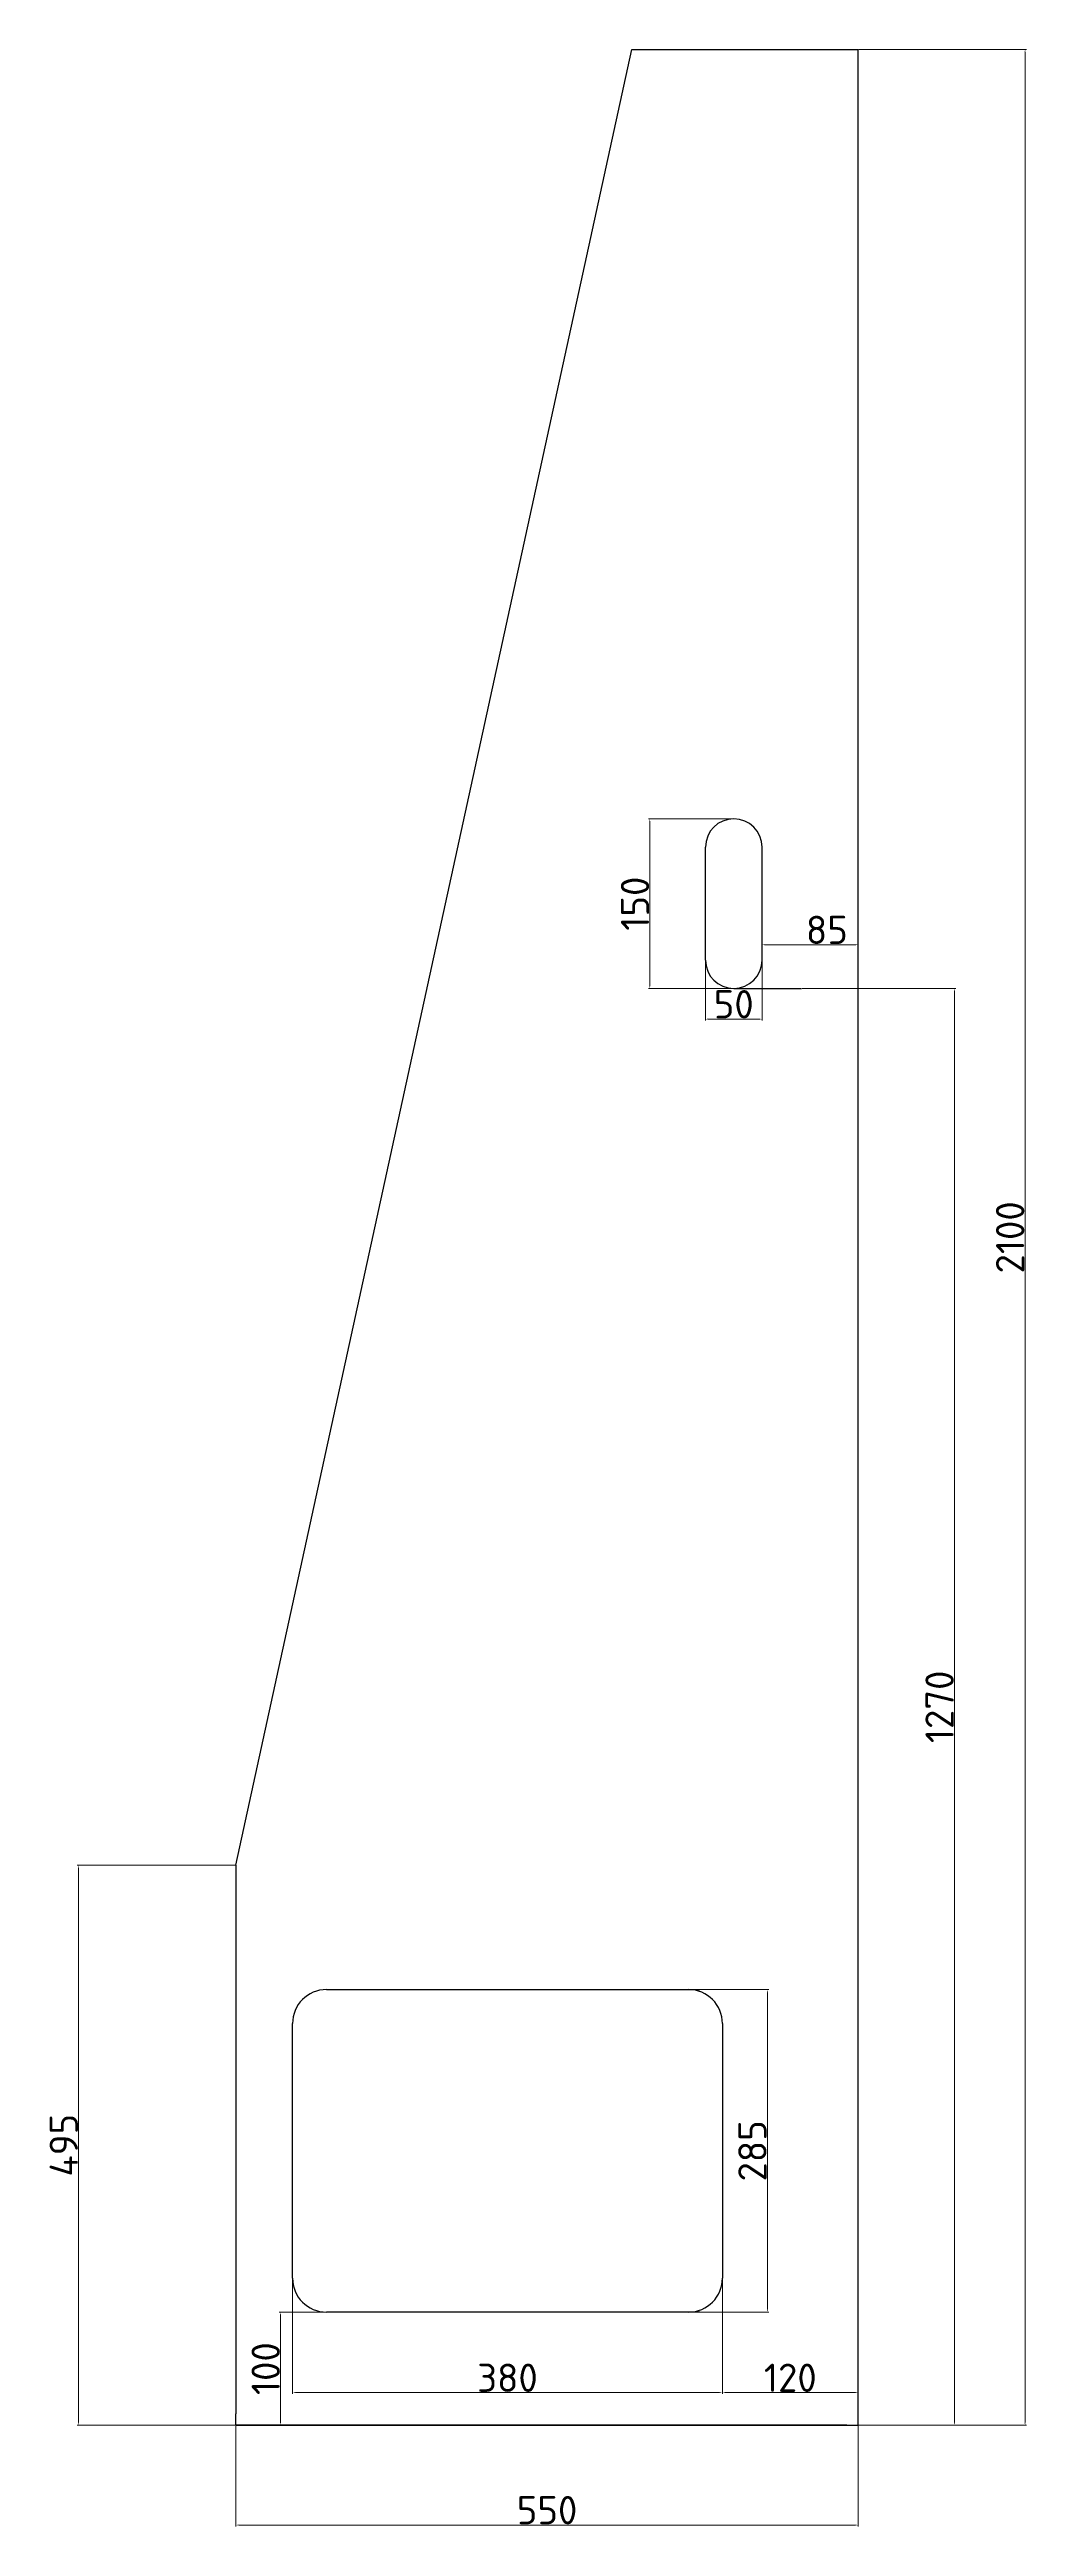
# Model space of a CAD drawing. Header units: inches. Extents: x 13 to 12015, y 11 to 4983.
# Drawn here: x 11152 to 12015, y 2743 to 4933 of the extents above; entities that cross this region are included whole.
import ezdxf

# ---------------------------------------------------------------- set-up
doc = ezdxf.new("R2010")
doc.units = ezdxf.units.IN
doc.header["$MEASUREMENT"] = 0
doc.styles.add('Simplex25.085.15', font='isocpeur.ttf', dxfattribs={"height": 2.5})
doc.dimstyles.new('M1.1standart', dxfattribs={"dimtxt": 1, "dimasz": 2.5, "dimexe": 1.25, "dimexo": 0.625, "dimtad": 1, "dimdec": 1, "dimtxsty": 'Simplex25.085.15', "dimcen": 2.5, "dimadec": 0, "dimazin": 0, "dimtfac": 1, "dimtdec": 1, "dimtmove": 0, "dimatfit": 3, "dimldrblk": 'OBLIQUE', "dimfxl": 1.25, "dimlwd": 9, "dimlwe": 9, "dimarcsym": 0})

# ---------------------------------------------------------------- blocks, each defined once
blk = doc.blocks.new('*D76')
at = {"color": 0, "linetype": 'Continuous', "lineweight": 9, "transparency": 16777216}
for p, q in [((11316.1, 3327.5), (11176.4, 3327.5)), ((11177.6, 2835), (11177.6, 3325)), ((11316.1, 2832.5), (11176.4, 2832.5))]:
    blk.add_line(p, q, dxfattribs=at)
at = {"color": 0, "transparency": 16777216}
for points in [[(11177.2, 3325), (11178, 3325), (11177.6, 3327.5)], [(11177.2, 2835), (11178, 2835), (11177.6, 2832.5)]]:
    blk.add_solid(points, dxfattribs=at)
at = {"layer": 'Defpoints', "color": 0, "transparency": 16777216}
for p in [(11177.6, 3327.5), (11316.7, 3327.5), (11316.7, 2832.5)]:
    blk.add_point(p, dxfattribs=at)
at = {"color": 0, "transparency": 16777216, "insert": (11164.5, 3080), "char_height": 2.5, "attachment_point": 5, "rotation": 90, "style": 'Simplex25.085.15'}
blk.add_mtext('{\\H10x;495}', dxfattribs=at)
blk = doc.blocks.new('_Oblique')
at = {"color": 0, "linetype": 'ByBlock', "lineweight": -2}
blk.add_line((-0.5, -0.5), (0.5, 0.5), dxfattribs=at)
blk = doc.blocks.new('*D77')
at = {"color": 0, "linetype": 'Continuous', "lineweight": 9, "transparency": 16777216}
for p, q in [((11366.7, 2961.9), (11366.7, 2860.1)), ((11746.7, 2961.9), (11746.7, 2860.1)), ((11369.2, 2861.3), (11744.2, 2861.3))]:
    blk.add_line(p, q, dxfattribs=at)
at = {"color": 0, "transparency": 16777216}
for points in [[(11369.2, 2861.7), (11369.2, 2860.9), (11366.7, 2861.3)], [(11744.2, 2861.7), (11744.2, 2860.9), (11746.7, 2861.3)]]:
    blk.add_solid(points, dxfattribs=at)
at = {"layer": 'Defpoints', "color": 0, "transparency": 16777216}
for p in [(11366.7, 2962.5), (11746.7, 2962.5), (11746.7, 2861.3)]:
    blk.add_point(p, dxfattribs=at)
at = {"color": 0, "transparency": 16777216, "insert": (11556.7, 2874.4), "char_height": 2.5, "attachment_point": 5, "style": 'Simplex25.085.15'}
blk.add_mtext('{\\H10x;380}', dxfattribs=at)
blk = doc.blocks.new('*D78')
at = {"color": 0, "linetype": 'Continuous', "lineweight": 9, "transparency": 16777216}
for p, q in [((11717.3, 3217.5), (11787.6, 3217.5)), ((11786.4, 3215), (11786.4, 2935)), ((11717.3, 2932.5), (11787.6, 2932.5))]:
    blk.add_line(p, q, dxfattribs=at)
at = {"color": 0, "transparency": 16777216}
for points in [[(11785.9, 3215), (11786.8, 3215), (11786.4, 3217.5)], [(11785.9, 2935), (11786.8, 2935), (11786.4, 2932.5)]]:
    blk.add_solid(points, dxfattribs=at)
at = {"layer": 'Defpoints', "color": 0, "transparency": 16777216}
for p in [(11716.7, 3217.5), (11716.7, 2932.5), (11786.4, 2932.5)]:
    blk.add_point(p, dxfattribs=at)
at = {"color": 0, "transparency": 16777216, "insert": (11773.2, 3075), "char_height": 2.5, "attachment_point": 5, "rotation": 90, "style": 'Simplex25.085.15'}
blk.add_mtext('{\\H10x;285}', dxfattribs=at)
blk = doc.blocks.new('*D79')
at = {"color": 0, "linetype": 'Continuous', "lineweight": 9, "transparency": 16777216}
for p, q in [((11746.7, 2961.9), (11746.7, 2860.1)), ((11866.7, 2961.9), (11866.7, 2860.1)), ((11749.2, 2861.3), (11864.2, 2861.3))]:
    blk.add_line(p, q, dxfattribs=at)
at = {"color": 0, "transparency": 16777216}
for points in [[(11749.2, 2861.7), (11749.2, 2860.9), (11746.7, 2861.3)], [(11864.2, 2861.7), (11864.2, 2860.9), (11866.7, 2861.3)]]:
    blk.add_solid(points, dxfattribs=at)
at = {"layer": 'Defpoints', "color": 0, "transparency": 16777216}
for p in [(11746.7, 2962.5), (11866.7, 2962.5), (11866.7, 2861.3)]:
    blk.add_point(p, dxfattribs=at)
at = {"color": 0, "transparency": 16777216, "insert": (11806.7, 2874.4), "char_height": 2.5, "attachment_point": 5, "style": 'Simplex25.085.15'}
blk.add_mtext('{\\H10x;120}', dxfattribs=at)
blk = doc.blocks.new('*D80')
at = {"color": 0, "linetype": 'Continuous', "lineweight": 9, "transparency": 16777216}
for p, q in [((11396.1, 2932.5), (11354.8, 2932.5)), ((11356.1, 2930), (11356.1, 2835)), ((11396.1, 2832.5), (11354.8, 2832.5))]:
    blk.add_line(p, q, dxfattribs=at)
at = {"color": 0, "transparency": 16777216}
for points in [[(11355.7, 2930), (11356.5, 2930), (11356.1, 2932.5)], [(11355.7, 2835), (11356.5, 2835), (11356.1, 2832.5)]]:
    blk.add_solid(points, dxfattribs=at)
at = {"layer": 'Defpoints', "color": 0, "transparency": 16777216}
for p in [(11396.7, 2932.5), (11356.1, 2832.5), (11396.7, 2832.5)]:
    blk.add_point(p, dxfattribs=at)
at = {"color": 0, "transparency": 16777216, "insert": (11343, 2882.5), "char_height": 2.5, "attachment_point": 5, "rotation": 90, "style": 'Simplex25.085.15'}
blk.add_mtext('{\\H10x;100}', dxfattribs=at)
blk = doc.blocks.new('*D81')
at = {"color": 0, "linetype": 'Continuous', "lineweight": 9, "transparency": 16777216}
for p, q in [((11756.1, 4252.5), (11681.3, 4252.5)), ((11682.5, 4105), (11682.5, 4250)), ((11756.1, 4102.5), (11681.3, 4102.5))]:
    blk.add_line(p, q, dxfattribs=at)
at = {"color": 0, "transparency": 16777216}
for points in [[(11682.1, 4250), (11682.9, 4250), (11682.5, 4252.5)], [(11682.1, 4105), (11682.9, 4105), (11682.5, 4102.5)]]:
    blk.add_solid(points, dxfattribs=at)
at = {"layer": 'Defpoints', "color": 0, "transparency": 16777216}
for p in [(11682.5, 4252.5), (11756.7, 4252.5), (11756.7, 4102.5)]:
    blk.add_point(p, dxfattribs=at)
at = {"color": 0, "transparency": 16777216, "insert": (11669.4, 4177.5), "char_height": 2.5, "attachment_point": 5, "rotation": 90, "style": 'Simplex25.085.15'}
blk.add_mtext('{\\H10x;150}', dxfattribs=at)
blk = doc.blocks.new('*D82')
at = {"color": 0, "linetype": 'Continuous', "lineweight": 9, "transparency": 16777216}
for p, q in [((11731.7, 4126.9), (11731.7, 4074.2)), ((11781.7, 4126.9), (11781.7, 4074.2)), ((11734.2, 4075.4), (11779.2, 4075.4))]:
    blk.add_line(p, q, dxfattribs=at)
at = {"color": 0, "transparency": 16777216}
for points in [[(11734.2, 4075.9), (11734.2, 4075), (11731.7, 4075.4)], [(11779.2, 4075.9), (11779.2, 4075), (11781.7, 4075.4)]]:
    blk.add_solid(points, dxfattribs=at)
at = {"layer": 'Defpoints', "color": 0, "transparency": 16777216}
for p in [(11731.7, 4127.5), (11781.7, 4127.5), (11781.7, 4075.4)]:
    blk.add_point(p, dxfattribs=at)
at = {"color": 0, "transparency": 16777216, "insert": (11756.7, 4088.6), "char_height": 2.5, "width": 3, "attachment_point": 5, "style": 'Simplex25.085.15'}
blk.add_mtext('{\\H10x;50}', dxfattribs=at)
blk = doc.blocks.new('*D83')
at = {"color": 0, "linetype": 'Continuous', "lineweight": 9, "transparency": 16777216}
for p, q in [((11817.3, 4102.5), (11953, 4102.5)), ((11951.7, 4100), (11951.7, 2835)), ((11807.3, 2832.5), (11953, 2832.5))]:
    blk.add_line(p, q, dxfattribs=at)
at = {"color": 0, "transparency": 16777216}
for points in [[(11951.3, 4100), (11952.1, 4100), (11951.7, 4102.5)], [(11951.3, 2835), (11952.1, 2835), (11951.7, 2832.5)]]:
    blk.add_solid(points, dxfattribs=at)
at = {"layer": 'Defpoints', "color": 0, "transparency": 16777216}
for p in [(11816.7, 4102.5), (11806.7, 2832.5), (11951.7, 2832.5)]:
    blk.add_point(p, dxfattribs=at)
at = {"color": 0, "transparency": 16777216, "insert": (11938.6, 3467.5), "char_height": 2.5, "attachment_point": 5, "rotation": 90, "style": 'Simplex25.085.15'}
blk.add_mtext('{\\H10x;1270}', dxfattribs=at)
blk = doc.blocks.new('*D84')
at = {"color": 0, "linetype": 'Continuous', "lineweight": 9, "transparency": 16777216}
for p, q in [((11316.7, 2831.9), (11316.7, 2743)), ((11866.7, 2831.9), (11866.7, 2743)), ((11319.2, 2744.2), (11864.2, 2744.2))]:
    blk.add_line(p, q, dxfattribs=at)
at = {"color": 0, "transparency": 16777216}
for points in [[(11319.2, 2744.6), (11319.2, 2743.8), (11316.7, 2744.2)], [(11864.2, 2744.6), (11864.2, 2743.8), (11866.7, 2744.2)]]:
    blk.add_solid(points, dxfattribs=at)
at = {"layer": 'Defpoints', "color": 0, "transparency": 16777216}
for p in [(11316.7, 2832.5), (11866.7, 2832.5), (11866.7, 2744.2)]:
    blk.add_point(p, dxfattribs=at)
at = {"color": 0, "transparency": 16777216, "insert": (11591.7, 2757.4), "char_height": 2.5, "attachment_point": 5, "style": 'Simplex25.085.15'}
blk.add_mtext('{\\H10x;550}', dxfattribs=at)
blk = doc.blocks.new('*D85')
at = {"color": 0, "linetype": 'Continuous', "lineweight": 9, "transparency": 16777216}
for p, q in [((11781.7, 4128.1), (11781.7, 4142.4)), ((11784.2, 4141.1), (11864.2, 4141.1)), ((11866.7, 4128.1), (11866.7, 4142.4))]:
    blk.add_line(p, q, dxfattribs=at)
at = {"color": 0, "transparency": 16777216}
for points in [[(11784.2, 4141.6), (11784.2, 4140.7), (11781.7, 4141.1)], [(11864.2, 4141.6), (11864.2, 4140.7), (11866.7, 4141.1)]]:
    blk.add_solid(points, dxfattribs=at)
at = {"layer": 'Defpoints', "color": 0, "transparency": 16777216}
for p in [(11866.7, 4141.1), (11781.7, 4127.5), (11866.7, 4127.5)]:
    blk.add_point(p, dxfattribs=at)
at = {"color": 0, "transparency": 16777216, "insert": (11839, 4154.3), "char_height": 2.5, "attachment_point": 5, "style": 'Simplex25.085.15'}
blk.add_mtext('{\\H10x;85}', dxfattribs=at)
blk = doc.blocks.new('*D86')
at = {"color": 0, "linetype": 'Continuous', "lineweight": 9, "transparency": 16777216}
for p, q in [((11867.3, 4932.5), (12015.4, 4932.5)), ((12014.2, 2835), (12014.2, 4930)), ((11867.3, 2832.5), (12015.4, 2832.5))]:
    blk.add_line(p, q, dxfattribs=at)
at = {"color": 0, "transparency": 16777216}
for points in [[(12013.7, 4930), (12014.6, 4930), (12014.2, 4932.5)], [(12013.7, 2835), (12014.6, 2835), (12014.2, 2832.5)]]:
    blk.add_solid(points, dxfattribs=at)
at = {"layer": 'Defpoints', "color": 0, "transparency": 16777216}
for p in [(11866.7, 4932.5), (12014.2, 4932.5), (11866.7, 2832.5)]:
    blk.add_point(p, dxfattribs=at)
at = {"color": 0, "transparency": 16777216, "insert": (12001, 3882.5), "char_height": 2.5, "attachment_point": 5, "rotation": 90, "style": 'Simplex25.085.15'}
blk.add_mtext('{\\H10x;2100}', dxfattribs=at)

msp = doc.modelspace()

# ---------------------------------------------------------------- linework, layer by layer
at = {"color": 30, "true_color": 0xf8991e}
for p, q in [((11316.70575, 3327.50775), (11666.70575, 4932.50775)), ((11666.70575, 4932.50775), (11866.70575, 4932.50775)), ((11866.70575, 2842.50775), (11866.70575, 4932.50775)), ((11731.70575, 4177.50775), (11731.70575, 4227.50775)), ((11781.70575, 4177.50775), (11781.70575, 4227.50775)), ((11731.70575, 4127.50775), (11731.70575, 4177.50775)), ((11781.70575, 4127.50775), (11781.70575, 4177.50775)), ((11316.70575, 3327.50775), (11316.70575, 2842.50775)), ((11316.70575, 2832.50775), (11316.70575, 2842.50775)), ((11806.70575, 2832.50775), (11866.70575, 2832.50775)), ((11856.70575, 2832.50775), (11866.70575, 2832.50775)), ((11866.70575, 2832.50775), (11866.70575, 2842.50775)), ((11866.70575, 2832.50775), (11866.70575, 2842.50775))]:
    msp.add_line(p, q, dxfattribs=at)
msp.add_line((11756.70575, 4102.50775), (11816.70575, 4102.50775))
for points in [[(11396.70575, 3217.50775), (11726.70575, 3217.50775)], [(11366.70575, 2962.50775), (11366.70575, 3187.50775)], [(11746.70575, 3187.50775), (11746.70575, 2962.50775)], [(11726.70575, 2932.50775), (11396.70575, 2932.50775)]]:
    msp.add_lwpolyline(points, dxfattribs=at)
for points in [[(11396.70575, 3217.50775), (11396.70575, 3217.50775), (11396.70575, 3217.50775), (11396.70575, 3217.50775)], [(11856.70575, 2832.50775), (11316.70575, 2832.50775), (11316.70575, 2832.50775), (11856.70575, 2832.50775)]]:
    msp.add_lwpolyline(points, close=True, dxfattribs=at)
for centre, radius, start, end in [((11756.70575, 4227.50775), 25, 0, 180), ((11756.70575, 4127.50775), 25, 180, 0), ((11396.70575, 3187.50775), 30, 90, 180), ((11716.70575, 3187.50775), 30, 0, 90), ((11396.70575, 2962.50775), 30, 180, 270), ((11716.70575, 2962.50775), 30, 270, 0)]:
    msp.add_arc(centre, radius, start, end, dxfattribs=at)

# ---------------------------------------------------------------- dimensions: what is measured, and where the dimension line sits
dim = msp.add_linear_dim(base=(12014.16479, 4932.50775), p1=(11866.70575, 2832.50775), p2=(11866.70575, 4932.50775), angle=90, text='{\\H10x;<>}', dimstyle='M1.1standart', override={"dimarcsym": 1})
dim.commit()
dim.dimension.update_dxf_attribs({"geometry": '*D86', "text_midpoint": (12014.16479, 3882.50775), "dimtype": 160})
for base, p1, p2, picture, middle in [((11682.52418, 4252.50775), (11756.70575, 4102.50775), (11756.70575, 4252.50775), '*D81', (11669.39918, 4177.50775)), ((11951.71938, 2832.50775), (11816.70575, 4102.50775), (11806.70575, 2832.50775), '*D83', (11938.59438, 3467.50775)), ((11177.63268, 3327.50775), (11316.70575, 2832.50775), (11316.70575, 3327.50775), '*D76', (11164.50768, 3080.00775)), ((11786.35058, 2932.50775), (11716.70575, 3217.50775), (11716.70575, 2932.50775), '*D78', (11773.22558, 3075.00775)), ((11356.09985, 2832.50775), (11396.70575, 2932.50775), (11396.70575, 2832.50775), '*D80', (11342.97485, 2882.50775))]:
    dim = msp.add_linear_dim(base=base, p1=p1, p2=p2, angle=90, text='{\\H10x;<>}', dimstyle='M1.1standart', override={"dimarcsym": 1})
    dim.commit()
    dim.dimension.update_dxf_attribs({"geometry": picture, "text_midpoint": middle})
dim = msp.add_linear_dim(base=(11866.70575, 4141.14757), p1=(11781.70575, 4127.50775), p2=(11866.70575, 4127.50775), text='{\\H10x;<>}', dimstyle='M1.1standart', override={"dimarcsym": 1})
dim.commit()
dim.dimension.update_dxf_attribs({"geometry": '*D85', "text_midpoint": (11838.97626, 4141.14757), "dimtype": 160})
for base, p1, p2, picture, middle in [((11781.70575, 4075.43532), (11731.70575, 4127.50775), (11781.70575, 4127.50775), '*D82', (11756.70575, 4088.56032)), ((11746.70575, 2861.32416), (11366.70575, 2962.50775), (11746.70575, 2962.50775), '*D77', (11556.70575, 2874.44916)), ((11866.70575, 2861.32416), (11746.70575, 2962.50775), (11866.70575, 2962.50775), '*D79', (11806.70575, 2874.44916)), ((11866.70575, 2744.22559), (11316.70575, 2832.50775), (11866.70575, 2832.50775), '*D84', (11591.70575, 2757.35059))]:
    dim = msp.add_linear_dim(base=base, p1=p1, p2=p2, text='{\\H10x;<>}', dimstyle='M1.1standart', override={"dimarcsym": 1})
    dim.commit()
    dim.dimension.update_dxf_attribs({"geometry": picture, "text_midpoint": middle})

doc.saveas('drawing.dxf')
